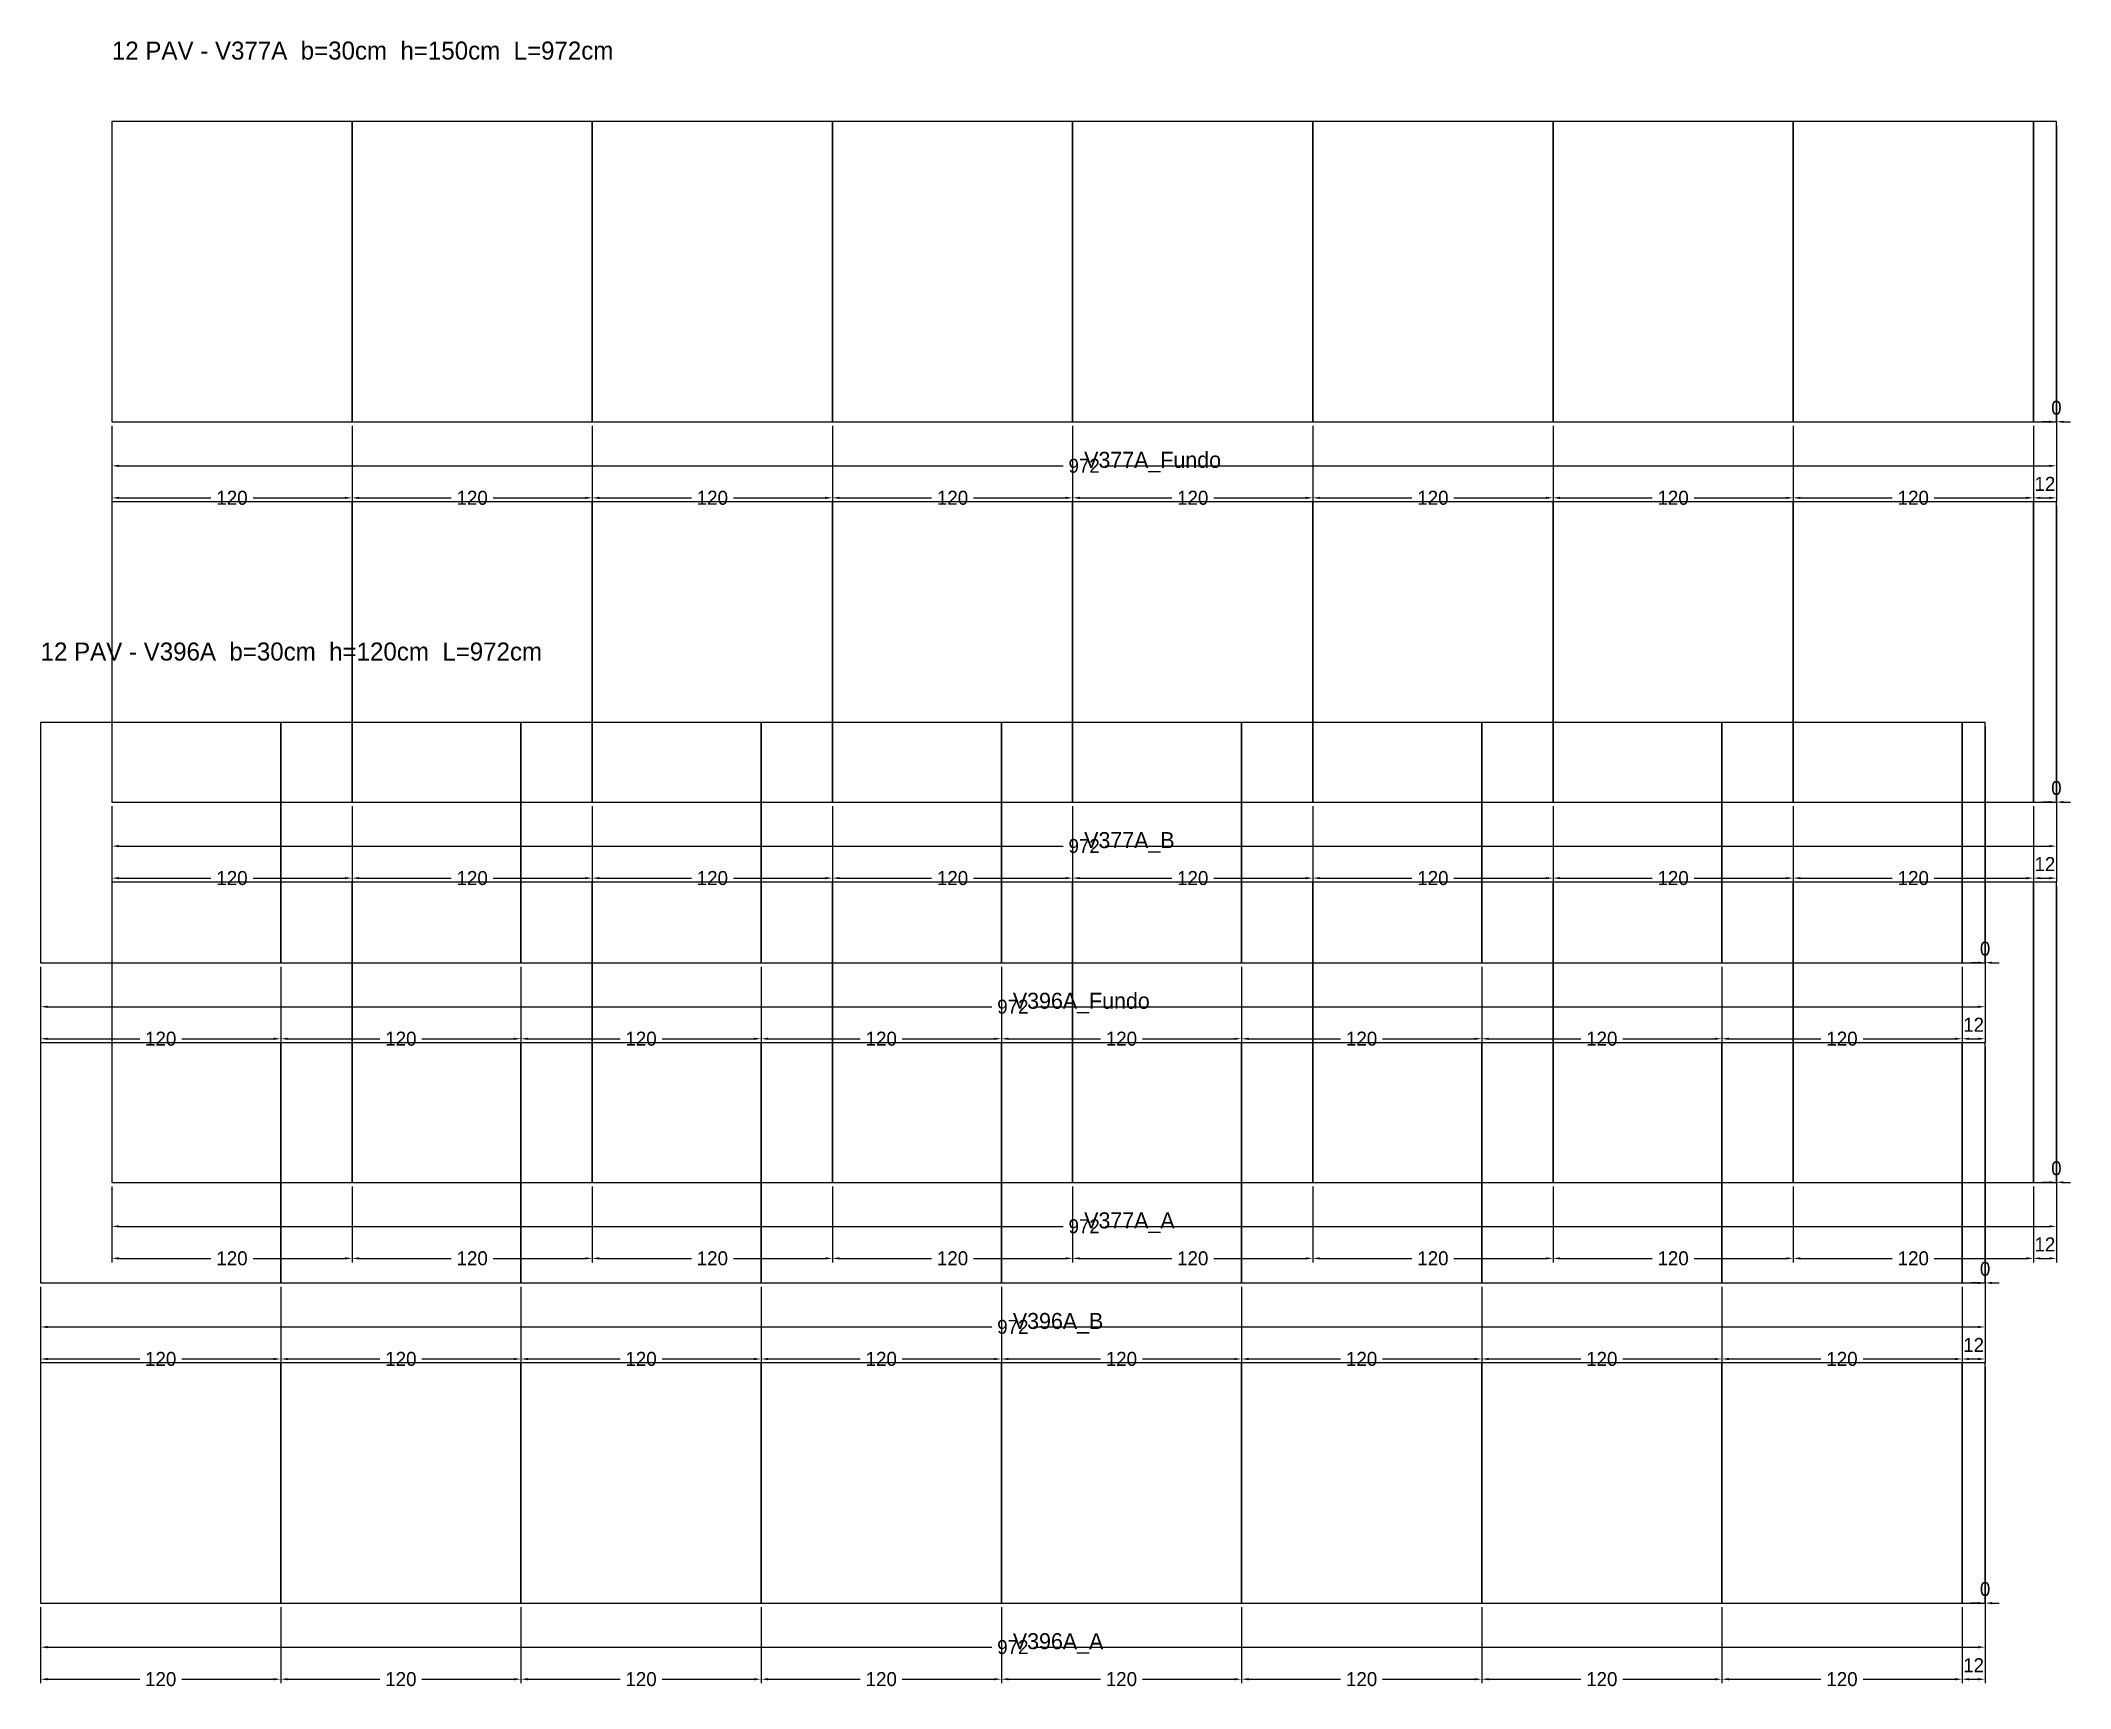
# Model space of a CAD drawing. Header units: metres. Extents: x 180 to 6304, y -9808 to 1664.
# Drawn here: x 3170 to 4184, y -6075 to -5251 of the extents above; entities that cross this region are included whole.
import ezdxf

# ---------------------------------------------------------------- set-up
doc = ezdxf.new("R2010")
doc.units = ezdxf.units.M
doc.layers.add('COTA', color=3, linetype='Continuous')
doc.dimstyles.new('COTA_VIG', dxfattribs={"dimtxt": 7, "dimasz": 3.5, "dimexe": 2, "dimexo": 2, "dimgap": 1.5, "dimtad": 1, "dimdec": 1, "dimcen": 2.5, "dimclrd": 3, "dimclre": 3, "dimclrt": 3, "dimazin": 3, "dimtfac": 1, "dimtmove": 0, "dimatfit": 3})

msp = doc.modelspace()

# ---------------------------------------------------------------- texts
at = {"layer": 'NOMENCLATURA', "char_height": 9, "attachment_point": 1}
for s, insert in [('12 PAV - V377A  b=30cm  h=150cm  L=972cm', (3205.92, -5251.87)), ('12 PAV - V396A  b=30cm  h=120cm  L=972cm', (3170.3, -5552.14))]:
    msp.add_mtext(s, dxfattribs=dict(at, insert=insert))
at = {"layer": 'Texto Secao', "char_height": 8, "attachment_point": 1}
for s, insert in [('V377A_Fundo', (3691.67, -5456.87)), ('V377A_B', (3691.67, -5646.87)), ('V396A_Fundo', (3656.05, -5727.14)), ('V377A_A', (3691.67, -5836.87)), ('V396A_B', (3656.05, -5887.14)), ('V396A_A', (3656.05, -6047.14))]:
    msp.add_mtext(s, dxfattribs=dict(at, insert=insert))

# ---------------------------------------------------------------- blocks, each defined once
blk = doc.blocks.new('_CLOSEDFILLED')
at = {"color": 0, "linetype": 'BYBLOCK'}
blk.add_solid([(-1, 0.16), (0, 0), (-1, -0.16)], dxfattribs=at)
blk = doc.blocks.new('*D1201')
at = {"color": 3}
for p, q in [((3205.92, -5823.87), (3205.92, -5845.87)), ((4177.42, -5823.87), (4177.42, -5845.87)), ((3209.42, -5843.87), (3681.17, -5843.87)), ((3702.17, -5843.87), (4173.92, -5843.87))]:
    blk.add_line(p, q, dxfattribs=at)
at = {"layer": 'Defpoints'}
for p in [(3205.92, -5821.87), (4177.42, -5821.87), (3205.92, -5843.87)]:
    blk.add_point(p, dxfattribs=at)
at = {"layer": 'COTA', "color": 3, "xscale": 3.5, "yscale": 3.5, "rotation": 180}
blk.add_blockref('_CLOSEDFILLED', (3205.92, -5843.87), dxfattribs=at)
at = {"layer": 'COTA', "color": 3, "xscale": 3.5, "yscale": 3.5}
blk.add_blockref('_CLOSEDFILLED', (4177.42, -5843.87), dxfattribs=at)
at = {"layer": 'COTA', "color": 3, "insert": (3691.67, -5843.87), "char_height": 7, "attachment_point": 5}
blk.add_mtext('972', dxfattribs=at)
blk = doc.blocks.new('*D1202')
at = {"color": 3}
for p, q in [((3205.92, -5823.87), (3205.92, -5861.87)), ((3325.92, -5823.87), (3325.92, -5861.87)), ((3209.42, -5859.87), (3255.42, -5859.87)), ((3276.42, -5859.87), (3322.42, -5859.87))]:
    blk.add_line(p, q, dxfattribs=at)
at = {"layer": 'Defpoints'}
for p in [(3205.92, -5821.87), (3325.92, -5821.87), (3205.92, -5859.87)]:
    blk.add_point(p, dxfattribs=at)
at = {"layer": 'COTA', "color": 3, "xscale": 3.5, "yscale": 3.5, "rotation": 180}
blk.add_blockref('_CLOSEDFILLED', (3205.92, -5859.87), dxfattribs=at)
at = {"layer": 'COTA', "color": 3, "xscale": 3.5, "yscale": 3.5}
blk.add_blockref('_CLOSEDFILLED', (3325.92, -5859.87), dxfattribs=at)
at = {"layer": 'COTA', "color": 3, "insert": (3265.92, -5859.87), "char_height": 7, "attachment_point": 5}
blk.add_mtext('120', dxfattribs=at)
blk = doc.blocks.new('*D1203')
at = {"color": 3}
for p, q in [((3325.92, -5823.87), (3325.92, -5861.87)), ((3445.92, -5823.87), (3445.92, -5861.87)), ((3329.42, -5859.87), (3375.42, -5859.87)), ((3396.42, -5859.87), (3442.42, -5859.87))]:
    blk.add_line(p, q, dxfattribs=at)
at = {"layer": 'Defpoints'}
for p in [(3325.92, -5821.87), (3445.92, -5821.87), (3325.92, -5859.87)]:
    blk.add_point(p, dxfattribs=at)
at = {"layer": 'COTA', "color": 3, "xscale": 3.5, "yscale": 3.5, "rotation": 180}
blk.add_blockref('_CLOSEDFILLED', (3325.92, -5859.87), dxfattribs=at)
at = {"layer": 'COTA', "color": 3, "xscale": 3.5, "yscale": 3.5}
blk.add_blockref('_CLOSEDFILLED', (3445.92, -5859.87), dxfattribs=at)
at = {"layer": 'COTA', "color": 3, "insert": (3385.92, -5859.87), "char_height": 7, "attachment_point": 5}
blk.add_mtext('120', dxfattribs=at)
blk = doc.blocks.new('*D1204')
at = {"color": 3}
for p, q in [((3445.92, -5823.87), (3445.92, -5861.87)), ((3565.92, -5823.87), (3565.92, -5861.87)), ((3449.42, -5859.87), (3495.42, -5859.87)), ((3516.42, -5859.87), (3562.42, -5859.87))]:
    blk.add_line(p, q, dxfattribs=at)
at = {"layer": 'Defpoints'}
for p in [(3445.92, -5821.87), (3565.92, -5821.87), (3445.92, -5859.87)]:
    blk.add_point(p, dxfattribs=at)
at = {"layer": 'COTA', "color": 3, "xscale": 3.5, "yscale": 3.5, "rotation": 180}
blk.add_blockref('_CLOSEDFILLED', (3445.92, -5859.87), dxfattribs=at)
at = {"layer": 'COTA', "color": 3, "xscale": 3.5, "yscale": 3.5}
blk.add_blockref('_CLOSEDFILLED', (3565.92, -5859.87), dxfattribs=at)
at = {"layer": 'COTA', "color": 3, "insert": (3505.92, -5859.87), "char_height": 7, "attachment_point": 5}
blk.add_mtext('120', dxfattribs=at)
blk = doc.blocks.new('*D1205')
at = {"color": 3}
for p, q in [((3565.92, -5823.87), (3565.92, -5861.87)), ((3685.92, -5823.87), (3685.92, -5861.87)), ((3569.42, -5859.87), (3615.42, -5859.87)), ((3636.42, -5859.87), (3682.42, -5859.87))]:
    blk.add_line(p, q, dxfattribs=at)
at = {"layer": 'Defpoints'}
for p in [(3565.92, -5821.87), (3685.92, -5821.87), (3565.92, -5859.87)]:
    blk.add_point(p, dxfattribs=at)
at = {"layer": 'COTA', "color": 3, "xscale": 3.5, "yscale": 3.5, "rotation": 180}
blk.add_blockref('_CLOSEDFILLED', (3565.92, -5859.87), dxfattribs=at)
at = {"layer": 'COTA', "color": 3, "xscale": 3.5, "yscale": 3.5}
blk.add_blockref('_CLOSEDFILLED', (3685.92, -5859.87), dxfattribs=at)
at = {"layer": 'COTA', "color": 3, "insert": (3625.92, -5859.87), "char_height": 7, "attachment_point": 5}
blk.add_mtext('120', dxfattribs=at)
blk = doc.blocks.new('*D1206')
at = {"color": 3}
for p, q in [((3685.92, -5823.87), (3685.92, -5861.87)), ((3805.92, -5823.87), (3805.92, -5861.87)), ((3689.42, -5859.87), (3735.42, -5859.87)), ((3756.42, -5859.87), (3802.42, -5859.87))]:
    blk.add_line(p, q, dxfattribs=at)
at = {"layer": 'Defpoints'}
for p in [(3685.92, -5821.87), (3805.92, -5821.87), (3685.92, -5859.87)]:
    blk.add_point(p, dxfattribs=at)
at = {"layer": 'COTA', "color": 3, "xscale": 3.5, "yscale": 3.5, "rotation": 180}
blk.add_blockref('_CLOSEDFILLED', (3685.92, -5859.87), dxfattribs=at)
at = {"layer": 'COTA', "color": 3, "xscale": 3.5, "yscale": 3.5}
blk.add_blockref('_CLOSEDFILLED', (3805.92, -5859.87), dxfattribs=at)
at = {"layer": 'COTA', "color": 3, "insert": (3745.92, -5859.87), "char_height": 7, "attachment_point": 5}
blk.add_mtext('120', dxfattribs=at)
blk = doc.blocks.new('*D1207')
at = {"color": 3}
for p, q in [((3805.92, -5823.87), (3805.92, -5861.87)), ((3925.92, -5823.87), (3925.92, -5861.87)), ((3809.42, -5859.87), (3855.42, -5859.87)), ((3876.42, -5859.87), (3922.42, -5859.87))]:
    blk.add_line(p, q, dxfattribs=at)
at = {"layer": 'Defpoints'}
for p in [(3805.92, -5821.87), (3925.92, -5821.87), (3805.92, -5859.87)]:
    blk.add_point(p, dxfattribs=at)
at = {"layer": 'COTA', "color": 3, "xscale": 3.5, "yscale": 3.5, "rotation": 180}
blk.add_blockref('_CLOSEDFILLED', (3805.92, -5859.87), dxfattribs=at)
at = {"layer": 'COTA', "color": 3, "xscale": 3.5, "yscale": 3.5}
blk.add_blockref('_CLOSEDFILLED', (3925.92, -5859.87), dxfattribs=at)
at = {"layer": 'COTA', "color": 3, "insert": (3865.92, -5859.87), "char_height": 7, "attachment_point": 5}
blk.add_mtext('120', dxfattribs=at)
blk = doc.blocks.new('*D1208')
at = {"color": 3}
for p, q in [((3925.92, -5823.87), (3925.92, -5861.87)), ((4045.92, -5823.87), (4045.92, -5861.87)), ((3929.42, -5859.87), (3975.42, -5859.87)), ((3996.42, -5859.87), (4042.42, -5859.87))]:
    blk.add_line(p, q, dxfattribs=at)
at = {"layer": 'Defpoints'}
for p in [(3925.92, -5821.87), (4045.92, -5821.87), (3925.92, -5859.87)]:
    blk.add_point(p, dxfattribs=at)
at = {"layer": 'COTA', "color": 3, "xscale": 3.5, "yscale": 3.5, "rotation": 180}
blk.add_blockref('_CLOSEDFILLED', (3925.92, -5859.87), dxfattribs=at)
at = {"layer": 'COTA', "color": 3, "xscale": 3.5, "yscale": 3.5}
blk.add_blockref('_CLOSEDFILLED', (4045.92, -5859.87), dxfattribs=at)
at = {"layer": 'COTA', "color": 3, "insert": (3985.92, -5859.87), "char_height": 7, "attachment_point": 5}
blk.add_mtext('120', dxfattribs=at)
blk = doc.blocks.new('*D1209')
at = {"color": 3}
for p, q in [((4045.92, -5823.87), (4045.92, -5861.87)), ((4165.92, -5823.87), (4165.92, -5861.87)), ((4049.42, -5859.87), (4095.42, -5859.87)), ((4116.42, -5859.87), (4162.42, -5859.87))]:
    blk.add_line(p, q, dxfattribs=at)
at = {"layer": 'Defpoints'}
for p in [(4045.92, -5821.87), (4165.92, -5821.87), (4045.92, -5859.87)]:
    blk.add_point(p, dxfattribs=at)
at = {"layer": 'COTA', "color": 3, "xscale": 3.5, "yscale": 3.5, "rotation": 180}
blk.add_blockref('_CLOSEDFILLED', (4045.92, -5859.87), dxfattribs=at)
at = {"layer": 'COTA', "color": 3, "xscale": 3.5, "yscale": 3.5}
blk.add_blockref('_CLOSEDFILLED', (4165.92, -5859.87), dxfattribs=at)
at = {"layer": 'COTA', "color": 3, "insert": (4105.92, -5859.87), "char_height": 7, "attachment_point": 5}
blk.add_mtext('120', dxfattribs=at)
blk = doc.blocks.new('*D1210')
at = {"color": 3}
for p, q in [((4165.92, -5823.87), (4165.92, -5861.87)), ((4177.42, -5823.87), (4177.42, -5861.87)), ((4169.42, -5859.87), (4173.92, -5859.87))]:
    blk.add_line(p, q, dxfattribs=at)
at = {"layer": 'Defpoints'}
for p in [(4165.92, -5821.87), (4177.42, -5821.87), (4165.92, -5859.87)]:
    blk.add_point(p, dxfattribs=at)
at = {"layer": 'COTA', "color": 3, "xscale": 3.5, "yscale": 3.5, "rotation": 180}
blk.add_blockref('_CLOSEDFILLED', (4165.92, -5859.87), dxfattribs=at)
at = {"layer": 'COTA', "color": 3, "xscale": 3.5, "yscale": 3.5}
blk.add_blockref('_CLOSEDFILLED', (4177.42, -5859.87), dxfattribs=at)
at = {"layer": 'COTA', "color": 3, "insert": (4171.67, -5852.87), "char_height": 7, "attachment_point": 5}
blk.add_mtext('12', dxfattribs=at)
blk = doc.blocks.new('*D1212')
at = {"color": 3}
for p, q in [((3205.92, -5633.87), (3205.92, -5655.87)), ((4177.42, -5633.87), (4177.42, -5655.87)), ((3209.42, -5653.87), (3681.17, -5653.87)), ((3702.17, -5653.87), (4173.92, -5653.87))]:
    blk.add_line(p, q, dxfattribs=at)
at = {"layer": 'Defpoints'}
for p in [(3205.92, -5631.87), (4177.42, -5631.87), (3205.92, -5653.87)]:
    blk.add_point(p, dxfattribs=at)
at = {"layer": 'COTA', "color": 3, "xscale": 3.5, "yscale": 3.5, "rotation": 180}
blk.add_blockref('_CLOSEDFILLED', (3205.92, -5653.87), dxfattribs=at)
at = {"layer": 'COTA', "color": 3, "xscale": 3.5, "yscale": 3.5}
blk.add_blockref('_CLOSEDFILLED', (4177.42, -5653.87), dxfattribs=at)
at = {"layer": 'COTA', "color": 3, "insert": (3691.67, -5653.87), "char_height": 7, "attachment_point": 5}
blk.add_mtext('972', dxfattribs=at)
blk = doc.blocks.new('*D1213')
at = {"color": 3}
for p, q in [((3205.92, -5633.87), (3205.92, -5671.87)), ((3325.92, -5633.87), (3325.92, -5671.87)), ((3209.42, -5669.87), (3255.42, -5669.87)), ((3276.42, -5669.87), (3322.42, -5669.87))]:
    blk.add_line(p, q, dxfattribs=at)
at = {"layer": 'Defpoints'}
for p in [(3205.92, -5631.87), (3325.92, -5631.87), (3205.92, -5669.87)]:
    blk.add_point(p, dxfattribs=at)
at = {"layer": 'COTA', "color": 3, "xscale": 3.5, "yscale": 3.5, "rotation": 180}
blk.add_blockref('_CLOSEDFILLED', (3205.92, -5669.87), dxfattribs=at)
at = {"layer": 'COTA', "color": 3, "xscale": 3.5, "yscale": 3.5}
blk.add_blockref('_CLOSEDFILLED', (3325.92, -5669.87), dxfattribs=at)
at = {"layer": 'COTA', "color": 3, "insert": (3265.92, -5669.87), "char_height": 7, "attachment_point": 5}
blk.add_mtext('120', dxfattribs=at)
blk = doc.blocks.new('*D1214')
at = {"color": 3}
for p, q in [((3325.92, -5633.87), (3325.92, -5671.87)), ((3445.92, -5633.87), (3445.92, -5671.87)), ((3329.42, -5669.87), (3375.42, -5669.87)), ((3396.42, -5669.87), (3442.42, -5669.87))]:
    blk.add_line(p, q, dxfattribs=at)
at = {"layer": 'Defpoints'}
for p in [(3325.92, -5631.87), (3445.92, -5631.87), (3325.92, -5669.87)]:
    blk.add_point(p, dxfattribs=at)
at = {"layer": 'COTA', "color": 3, "xscale": 3.5, "yscale": 3.5, "rotation": 180}
blk.add_blockref('_CLOSEDFILLED', (3325.92, -5669.87), dxfattribs=at)
at = {"layer": 'COTA', "color": 3, "xscale": 3.5, "yscale": 3.5}
blk.add_blockref('_CLOSEDFILLED', (3445.92, -5669.87), dxfattribs=at)
at = {"layer": 'COTA', "color": 3, "insert": (3385.92, -5669.87), "char_height": 7, "attachment_point": 5}
blk.add_mtext('120', dxfattribs=at)
blk = doc.blocks.new('*D1215')
at = {"color": 3}
for p, q in [((3445.92, -5633.87), (3445.92, -5671.87)), ((3565.92, -5633.87), (3565.92, -5671.87)), ((3449.42, -5669.87), (3495.42, -5669.87)), ((3516.42, -5669.87), (3562.42, -5669.87))]:
    blk.add_line(p, q, dxfattribs=at)
at = {"layer": 'Defpoints'}
for p in [(3445.92, -5631.87), (3565.92, -5631.87), (3445.92, -5669.87)]:
    blk.add_point(p, dxfattribs=at)
at = {"layer": 'COTA', "color": 3, "xscale": 3.5, "yscale": 3.5, "rotation": 180}
blk.add_blockref('_CLOSEDFILLED', (3445.92, -5669.87), dxfattribs=at)
at = {"layer": 'COTA', "color": 3, "xscale": 3.5, "yscale": 3.5}
blk.add_blockref('_CLOSEDFILLED', (3565.92, -5669.87), dxfattribs=at)
at = {"layer": 'COTA', "color": 3, "insert": (3505.92, -5669.87), "char_height": 7, "attachment_point": 5}
blk.add_mtext('120', dxfattribs=at)
blk = doc.blocks.new('*D1216')
at = {"color": 3}
for p, q in [((3565.92, -5633.87), (3565.92, -5671.87)), ((3685.92, -5633.87), (3685.92, -5671.87)), ((3569.42, -5669.87), (3615.42, -5669.87)), ((3636.42, -5669.87), (3682.42, -5669.87))]:
    blk.add_line(p, q, dxfattribs=at)
at = {"layer": 'Defpoints'}
for p in [(3565.92, -5631.87), (3685.92, -5631.87), (3565.92, -5669.87)]:
    blk.add_point(p, dxfattribs=at)
at = {"layer": 'COTA', "color": 3, "xscale": 3.5, "yscale": 3.5, "rotation": 180}
blk.add_blockref('_CLOSEDFILLED', (3565.92, -5669.87), dxfattribs=at)
at = {"layer": 'COTA', "color": 3, "xscale": 3.5, "yscale": 3.5}
blk.add_blockref('_CLOSEDFILLED', (3685.92, -5669.87), dxfattribs=at)
at = {"layer": 'COTA', "color": 3, "insert": (3625.92, -5669.87), "char_height": 7, "attachment_point": 5}
blk.add_mtext('120', dxfattribs=at)
blk = doc.blocks.new('*D1217')
at = {"color": 3}
for p, q in [((3685.92, -5633.87), (3685.92, -5671.87)), ((3805.92, -5633.87), (3805.92, -5671.87)), ((3689.42, -5669.87), (3735.42, -5669.87)), ((3756.42, -5669.87), (3802.42, -5669.87))]:
    blk.add_line(p, q, dxfattribs=at)
at = {"layer": 'Defpoints'}
for p in [(3685.92, -5631.87), (3805.92, -5631.87), (3685.92, -5669.87)]:
    blk.add_point(p, dxfattribs=at)
at = {"layer": 'COTA', "color": 3, "xscale": 3.5, "yscale": 3.5, "rotation": 180}
blk.add_blockref('_CLOSEDFILLED', (3685.92, -5669.87), dxfattribs=at)
at = {"layer": 'COTA', "color": 3, "xscale": 3.5, "yscale": 3.5}
blk.add_blockref('_CLOSEDFILLED', (3805.92, -5669.87), dxfattribs=at)
at = {"layer": 'COTA', "color": 3, "insert": (3745.92, -5669.87), "char_height": 7, "attachment_point": 5}
blk.add_mtext('120', dxfattribs=at)
blk = doc.blocks.new('*D1218')
at = {"color": 3}
for p, q in [((3805.92, -5633.87), (3805.92, -5671.87)), ((3925.92, -5633.87), (3925.92, -5671.87)), ((3809.42, -5669.87), (3855.42, -5669.87)), ((3876.42, -5669.87), (3922.42, -5669.87))]:
    blk.add_line(p, q, dxfattribs=at)
at = {"layer": 'Defpoints'}
for p in [(3805.92, -5631.87), (3925.92, -5631.87), (3805.92, -5669.87)]:
    blk.add_point(p, dxfattribs=at)
at = {"layer": 'COTA', "color": 3, "xscale": 3.5, "yscale": 3.5, "rotation": 180}
blk.add_blockref('_CLOSEDFILLED', (3805.92, -5669.87), dxfattribs=at)
at = {"layer": 'COTA', "color": 3, "xscale": 3.5, "yscale": 3.5}
blk.add_blockref('_CLOSEDFILLED', (3925.92, -5669.87), dxfattribs=at)
at = {"layer": 'COTA', "color": 3, "insert": (3865.92, -5669.87), "char_height": 7, "attachment_point": 5}
blk.add_mtext('120', dxfattribs=at)
blk = doc.blocks.new('*D1219')
at = {"color": 3}
for p, q in [((3925.92, -5633.87), (3925.92, -5671.87)), ((4045.92, -5633.87), (4045.92, -5671.87)), ((3929.42, -5669.87), (3975.42, -5669.87)), ((3996.42, -5669.87), (4042.42, -5669.87))]:
    blk.add_line(p, q, dxfattribs=at)
at = {"layer": 'Defpoints'}
for p in [(3925.92, -5631.87), (4045.92, -5631.87), (3925.92, -5669.87)]:
    blk.add_point(p, dxfattribs=at)
at = {"layer": 'COTA', "color": 3, "xscale": 3.5, "yscale": 3.5, "rotation": 180}
blk.add_blockref('_CLOSEDFILLED', (3925.92, -5669.87), dxfattribs=at)
at = {"layer": 'COTA', "color": 3, "xscale": 3.5, "yscale": 3.5}
blk.add_blockref('_CLOSEDFILLED', (4045.92, -5669.87), dxfattribs=at)
at = {"layer": 'COTA', "color": 3, "insert": (3985.92, -5669.87), "char_height": 7, "attachment_point": 5}
blk.add_mtext('120', dxfattribs=at)
blk = doc.blocks.new('*D1220')
at = {"color": 3}
for p, q in [((4045.92, -5633.87), (4045.92, -5671.87)), ((4165.92, -5633.87), (4165.92, -5671.87)), ((4049.42, -5669.87), (4095.42, -5669.87)), ((4116.42, -5669.87), (4162.42, -5669.87))]:
    blk.add_line(p, q, dxfattribs=at)
at = {"layer": 'Defpoints'}
for p in [(4045.92, -5631.87), (4165.92, -5631.87), (4045.92, -5669.87)]:
    blk.add_point(p, dxfattribs=at)
at = {"layer": 'COTA', "color": 3, "xscale": 3.5, "yscale": 3.5, "rotation": 180}
blk.add_blockref('_CLOSEDFILLED', (4045.92, -5669.87), dxfattribs=at)
at = {"layer": 'COTA', "color": 3, "xscale": 3.5, "yscale": 3.5}
blk.add_blockref('_CLOSEDFILLED', (4165.92, -5669.87), dxfattribs=at)
at = {"layer": 'COTA', "color": 3, "insert": (4105.92, -5669.87), "char_height": 7, "attachment_point": 5}
blk.add_mtext('120', dxfattribs=at)
blk = doc.blocks.new('*D1221')
at = {"color": 3}
for p, q in [((4165.92, -5633.87), (4165.92, -5671.87)), ((4177.42, -5633.87), (4177.42, -5671.87)), ((4169.42, -5669.87), (4173.92, -5669.87))]:
    blk.add_line(p, q, dxfattribs=at)
at = {"layer": 'Defpoints'}
for p in [(4165.92, -5631.87), (4177.42, -5631.87), (4165.92, -5669.87)]:
    blk.add_point(p, dxfattribs=at)
at = {"layer": 'COTA', "color": 3, "xscale": 3.5, "yscale": 3.5, "rotation": 180}
blk.add_blockref('_CLOSEDFILLED', (4165.92, -5669.87), dxfattribs=at)
at = {"layer": 'COTA', "color": 3, "xscale": 3.5, "yscale": 3.5}
blk.add_blockref('_CLOSEDFILLED', (4177.42, -5669.87), dxfattribs=at)
at = {"layer": 'COTA', "color": 3, "insert": (4171.67, -5662.87), "char_height": 7, "attachment_point": 5}
blk.add_mtext('12', dxfattribs=at)
blk = doc.blocks.new('*D1223')
at = {"color": 3}
for p, q in [((3205.92, -5443.87), (3205.92, -5465.87)), ((4177.42, -5443.87), (4177.42, -5465.87)), ((3209.42, -5463.87), (3681.17, -5463.87)), ((3702.17, -5463.87), (4173.92, -5463.87))]:
    blk.add_line(p, q, dxfattribs=at)
at = {"layer": 'Defpoints'}
for p in [(3205.92, -5441.87), (4177.42, -5441.87), (3205.92, -5463.87)]:
    blk.add_point(p, dxfattribs=at)
at = {"layer": 'COTA', "color": 3, "xscale": 3.5, "yscale": 3.5, "rotation": 180}
blk.add_blockref('_CLOSEDFILLED', (3205.92, -5463.87), dxfattribs=at)
at = {"layer": 'COTA', "color": 3, "xscale": 3.5, "yscale": 3.5}
blk.add_blockref('_CLOSEDFILLED', (4177.42, -5463.87), dxfattribs=at)
at = {"layer": 'COTA', "color": 3, "insert": (3691.67, -5463.87), "char_height": 7, "attachment_point": 5}
blk.add_mtext('972', dxfattribs=at)
blk = doc.blocks.new('*D1224')
at = {"color": 3}
for p, q in [((3205.92, -5443.87), (3205.92, -5481.87)), ((3325.92, -5443.87), (3325.92, -5481.87)), ((3209.42, -5479.87), (3255.42, -5479.87)), ((3276.42, -5479.87), (3322.42, -5479.87))]:
    blk.add_line(p, q, dxfattribs=at)
at = {"layer": 'Defpoints'}
for p in [(3205.92, -5441.87), (3325.92, -5441.87), (3205.92, -5479.87)]:
    blk.add_point(p, dxfattribs=at)
at = {"layer": 'COTA', "color": 3, "xscale": 3.5, "yscale": 3.5, "rotation": 180}
blk.add_blockref('_CLOSEDFILLED', (3205.92, -5479.87), dxfattribs=at)
at = {"layer": 'COTA', "color": 3, "xscale": 3.5, "yscale": 3.5}
blk.add_blockref('_CLOSEDFILLED', (3325.92, -5479.87), dxfattribs=at)
at = {"layer": 'COTA', "color": 3, "insert": (3265.92, -5479.87), "char_height": 7, "attachment_point": 5}
blk.add_mtext('120', dxfattribs=at)
blk = doc.blocks.new('*D1225')
at = {"color": 3}
for p, q in [((3325.92, -5443.87), (3325.92, -5481.87)), ((3445.92, -5443.87), (3445.92, -5481.87)), ((3329.42, -5479.87), (3375.42, -5479.87)), ((3396.42, -5479.87), (3442.42, -5479.87))]:
    blk.add_line(p, q, dxfattribs=at)
at = {"layer": 'Defpoints'}
for p in [(3325.92, -5441.87), (3445.92, -5441.87), (3325.92, -5479.87)]:
    blk.add_point(p, dxfattribs=at)
at = {"layer": 'COTA', "color": 3, "xscale": 3.5, "yscale": 3.5, "rotation": 180}
blk.add_blockref('_CLOSEDFILLED', (3325.92, -5479.87), dxfattribs=at)
at = {"layer": 'COTA', "color": 3, "xscale": 3.5, "yscale": 3.5}
blk.add_blockref('_CLOSEDFILLED', (3445.92, -5479.87), dxfattribs=at)
at = {"layer": 'COTA', "color": 3, "insert": (3385.92, -5479.87), "char_height": 7, "attachment_point": 5}
blk.add_mtext('120', dxfattribs=at)
blk = doc.blocks.new('*D1226')
at = {"color": 3}
for p, q in [((3445.92, -5443.87), (3445.92, -5481.87)), ((3565.92, -5443.87), (3565.92, -5481.87)), ((3449.42, -5479.87), (3495.42, -5479.87)), ((3516.42, -5479.87), (3562.42, -5479.87))]:
    blk.add_line(p, q, dxfattribs=at)
at = {"layer": 'Defpoints'}
for p in [(3445.92, -5441.87), (3565.92, -5441.87), (3445.92, -5479.87)]:
    blk.add_point(p, dxfattribs=at)
at = {"layer": 'COTA', "color": 3, "xscale": 3.5, "yscale": 3.5, "rotation": 180}
blk.add_blockref('_CLOSEDFILLED', (3445.92, -5479.87), dxfattribs=at)
at = {"layer": 'COTA', "color": 3, "xscale": 3.5, "yscale": 3.5}
blk.add_blockref('_CLOSEDFILLED', (3565.92, -5479.87), dxfattribs=at)
at = {"layer": 'COTA', "color": 3, "insert": (3505.92, -5479.87), "char_height": 7, "attachment_point": 5}
blk.add_mtext('120', dxfattribs=at)
blk = doc.blocks.new('*D1227')
at = {"color": 3}
for p, q in [((3565.92, -5443.87), (3565.92, -5481.87)), ((3685.92, -5443.87), (3685.92, -5481.87)), ((3569.42, -5479.87), (3615.42, -5479.87)), ((3636.42, -5479.87), (3682.42, -5479.87))]:
    blk.add_line(p, q, dxfattribs=at)
at = {"layer": 'Defpoints'}
for p in [(3565.92, -5441.87), (3685.92, -5441.87), (3565.92, -5479.87)]:
    blk.add_point(p, dxfattribs=at)
at = {"layer": 'COTA', "color": 3, "xscale": 3.5, "yscale": 3.5, "rotation": 180}
blk.add_blockref('_CLOSEDFILLED', (3565.92, -5479.87), dxfattribs=at)
at = {"layer": 'COTA', "color": 3, "xscale": 3.5, "yscale": 3.5}
blk.add_blockref('_CLOSEDFILLED', (3685.92, -5479.87), dxfattribs=at)
at = {"layer": 'COTA', "color": 3, "insert": (3625.92, -5479.87), "char_height": 7, "attachment_point": 5}
blk.add_mtext('120', dxfattribs=at)
blk = doc.blocks.new('*D1228')
at = {"color": 3}
for p, q in [((3685.92, -5443.87), (3685.92, -5481.87)), ((3805.92, -5443.87), (3805.92, -5481.87)), ((3689.42, -5479.87), (3735.42, -5479.87)), ((3756.42, -5479.87), (3802.42, -5479.87))]:
    blk.add_line(p, q, dxfattribs=at)
at = {"layer": 'Defpoints'}
for p in [(3685.92, -5441.87), (3805.92, -5441.87), (3685.92, -5479.87)]:
    blk.add_point(p, dxfattribs=at)
at = {"layer": 'COTA', "color": 3, "xscale": 3.5, "yscale": 3.5, "rotation": 180}
blk.add_blockref('_CLOSEDFILLED', (3685.92, -5479.87), dxfattribs=at)
at = {"layer": 'COTA', "color": 3, "xscale": 3.5, "yscale": 3.5}
blk.add_blockref('_CLOSEDFILLED', (3805.92, -5479.87), dxfattribs=at)
at = {"layer": 'COTA', "color": 3, "insert": (3745.92, -5479.87), "char_height": 7, "attachment_point": 5}
blk.add_mtext('120', dxfattribs=at)
blk = doc.blocks.new('*D1229')
at = {"color": 3}
for p, q in [((3805.92, -5443.87), (3805.92, -5481.87)), ((3925.92, -5443.87), (3925.92, -5481.87)), ((3809.42, -5479.87), (3855.42, -5479.87)), ((3876.42, -5479.87), (3922.42, -5479.87))]:
    blk.add_line(p, q, dxfattribs=at)
at = {"layer": 'Defpoints'}
for p in [(3805.92, -5441.87), (3925.92, -5441.87), (3805.92, -5479.87)]:
    blk.add_point(p, dxfattribs=at)
at = {"layer": 'COTA', "color": 3, "xscale": 3.5, "yscale": 3.5, "rotation": 180}
blk.add_blockref('_CLOSEDFILLED', (3805.92, -5479.87), dxfattribs=at)
at = {"layer": 'COTA', "color": 3, "xscale": 3.5, "yscale": 3.5}
blk.add_blockref('_CLOSEDFILLED', (3925.92, -5479.87), dxfattribs=at)
at = {"layer": 'COTA', "color": 3, "insert": (3865.92, -5479.87), "char_height": 7, "attachment_point": 5}
blk.add_mtext('120', dxfattribs=at)
blk = doc.blocks.new('*D1230')
at = {"color": 3}
for p, q in [((3925.92, -5443.87), (3925.92, -5481.87)), ((4045.92, -5443.87), (4045.92, -5481.87)), ((3929.42, -5479.87), (3975.42, -5479.87)), ((3996.42, -5479.87), (4042.42, -5479.87))]:
    blk.add_line(p, q, dxfattribs=at)
at = {"layer": 'Defpoints'}
for p in [(3925.92, -5441.87), (4045.92, -5441.87), (3925.92, -5479.87)]:
    blk.add_point(p, dxfattribs=at)
at = {"layer": 'COTA', "color": 3, "xscale": 3.5, "yscale": 3.5, "rotation": 180}
blk.add_blockref('_CLOSEDFILLED', (3925.92, -5479.87), dxfattribs=at)
at = {"layer": 'COTA', "color": 3, "xscale": 3.5, "yscale": 3.5}
blk.add_blockref('_CLOSEDFILLED', (4045.92, -5479.87), dxfattribs=at)
at = {"layer": 'COTA', "color": 3, "insert": (3985.92, -5479.87), "char_height": 7, "attachment_point": 5}
blk.add_mtext('120', dxfattribs=at)
blk = doc.blocks.new('*D1231')
at = {"color": 3}
for p, q in [((4045.92, -5443.87), (4045.92, -5481.87)), ((4165.92, -5443.87), (4165.92, -5481.87)), ((4049.42, -5479.87), (4095.42, -5479.87)), ((4116.42, -5479.87), (4162.42, -5479.87))]:
    blk.add_line(p, q, dxfattribs=at)
at = {"layer": 'Defpoints'}
for p in [(4045.92, -5441.87), (4165.92, -5441.87), (4045.92, -5479.87)]:
    blk.add_point(p, dxfattribs=at)
at = {"layer": 'COTA', "color": 3, "xscale": 3.5, "yscale": 3.5, "rotation": 180}
blk.add_blockref('_CLOSEDFILLED', (4045.92, -5479.87), dxfattribs=at)
at = {"layer": 'COTA', "color": 3, "xscale": 3.5, "yscale": 3.5}
blk.add_blockref('_CLOSEDFILLED', (4165.92, -5479.87), dxfattribs=at)
at = {"layer": 'COTA', "color": 3, "insert": (4105.92, -5479.87), "char_height": 7, "attachment_point": 5}
blk.add_mtext('120', dxfattribs=at)
blk = doc.blocks.new('*D1232')
at = {"color": 3}
for p, q in [((4165.92, -5443.87), (4165.92, -5481.87)), ((4177.42, -5443.87), (4177.42, -5481.87)), ((4169.42, -5479.87), (4173.92, -5479.87))]:
    blk.add_line(p, q, dxfattribs=at)
at = {"layer": 'Defpoints'}
for p in [(4165.92, -5441.87), (4177.42, -5441.87), (4165.92, -5479.87)]:
    blk.add_point(p, dxfattribs=at)
at = {"layer": 'COTA', "color": 3, "xscale": 3.5, "yscale": 3.5, "rotation": 180}
blk.add_blockref('_CLOSEDFILLED', (4165.92, -5479.87), dxfattribs=at)
at = {"layer": 'COTA', "color": 3, "xscale": 3.5, "yscale": 3.5}
blk.add_blockref('_CLOSEDFILLED', (4177.42, -5479.87), dxfattribs=at)
at = {"layer": 'COTA', "color": 3, "insert": (4171.67, -5472.87), "char_height": 7, "attachment_point": 5}
blk.add_mtext('12', dxfattribs=at)
blk = doc.blocks.new('*D1456')
at = {"color": 3}
for p, q in [((3170.3, -6034.14), (3170.3, -6056.14)), ((4141.8, -6034.14), (4141.8, -6056.14)), ((3173.8, -6054.14), (3645.55, -6054.14)), ((3666.55, -6054.14), (4138.3, -6054.14))]:
    blk.add_line(p, q, dxfattribs=at)
at = {"layer": 'Defpoints'}
for p in [(3170.3, -6032.14), (4141.8, -6032.14), (3170.3, -6054.14)]:
    blk.add_point(p, dxfattribs=at)
at = {"layer": 'COTA', "color": 3, "xscale": 3.5, "yscale": 3.5, "rotation": 180}
blk.add_blockref('_CLOSEDFILLED', (3170.3, -6054.14), dxfattribs=at)
at = {"layer": 'COTA', "color": 3, "xscale": 3.5, "yscale": 3.5}
blk.add_blockref('_CLOSEDFILLED', (4141.8, -6054.14), dxfattribs=at)
at = {"layer": 'COTA', "color": 3, "insert": (3656.05, -6054.14), "char_height": 7, "attachment_point": 5}
blk.add_mtext('972', dxfattribs=at)
blk = doc.blocks.new('*D1457')
at = {"color": 3}
for p, q in [((3170.3, -6034.14), (3170.3, -6072.14)), ((3290.3, -6034.14), (3290.3, -6072.14)), ((3173.8, -6070.14), (3219.8, -6070.14)), ((3240.8, -6070.14), (3286.8, -6070.14))]:
    blk.add_line(p, q, dxfattribs=at)
at = {"layer": 'Defpoints'}
for p in [(3170.3, -6032.14), (3290.3, -6032.14), (3170.3, -6070.14)]:
    blk.add_point(p, dxfattribs=at)
at = {"layer": 'COTA', "color": 3, "xscale": 3.5, "yscale": 3.5, "rotation": 180}
blk.add_blockref('_CLOSEDFILLED', (3170.3, -6070.14), dxfattribs=at)
at = {"layer": 'COTA', "color": 3, "xscale": 3.5, "yscale": 3.5}
blk.add_blockref('_CLOSEDFILLED', (3290.3, -6070.14), dxfattribs=at)
at = {"layer": 'COTA', "color": 3, "insert": (3230.3, -6070.14), "char_height": 7, "attachment_point": 5}
blk.add_mtext('120', dxfattribs=at)
blk = doc.blocks.new('*D1458')
at = {"color": 3}
for p, q in [((3290.3, -6034.14), (3290.3, -6072.14)), ((3410.3, -6034.14), (3410.3, -6072.14)), ((3293.8, -6070.14), (3339.8, -6070.14)), ((3360.8, -6070.14), (3406.8, -6070.14))]:
    blk.add_line(p, q, dxfattribs=at)
at = {"layer": 'Defpoints'}
for p in [(3290.3, -6032.14), (3410.3, -6032.14), (3290.3, -6070.14)]:
    blk.add_point(p, dxfattribs=at)
at = {"layer": 'COTA', "color": 3, "xscale": 3.5, "yscale": 3.5, "rotation": 180}
blk.add_blockref('_CLOSEDFILLED', (3290.3, -6070.14), dxfattribs=at)
at = {"layer": 'COTA', "color": 3, "xscale": 3.5, "yscale": 3.5}
blk.add_blockref('_CLOSEDFILLED', (3410.3, -6070.14), dxfattribs=at)
at = {"layer": 'COTA', "color": 3, "insert": (3350.3, -6070.14), "char_height": 7, "attachment_point": 5}
blk.add_mtext('120', dxfattribs=at)
blk = doc.blocks.new('*D1459')
at = {"color": 3}
for p, q in [((3410.3, -6034.14), (3410.3, -6072.14)), ((3530.3, -6034.14), (3530.3, -6072.14)), ((3413.8, -6070.14), (3459.8, -6070.14)), ((3480.8, -6070.14), (3526.8, -6070.14))]:
    blk.add_line(p, q, dxfattribs=at)
at = {"layer": 'Defpoints'}
for p in [(3410.3, -6032.14), (3530.3, -6032.14), (3410.3, -6070.14)]:
    blk.add_point(p, dxfattribs=at)
at = {"layer": 'COTA', "color": 3, "xscale": 3.5, "yscale": 3.5, "rotation": 180}
blk.add_blockref('_CLOSEDFILLED', (3410.3, -6070.14), dxfattribs=at)
at = {"layer": 'COTA', "color": 3, "xscale": 3.5, "yscale": 3.5}
blk.add_blockref('_CLOSEDFILLED', (3530.3, -6070.14), dxfattribs=at)
at = {"layer": 'COTA', "color": 3, "insert": (3470.3, -6070.14), "char_height": 7, "attachment_point": 5}
blk.add_mtext('120', dxfattribs=at)
blk = doc.blocks.new('*D1460')
at = {"color": 3}
for p, q in [((3530.3, -6034.14), (3530.3, -6072.14)), ((3650.3, -6034.14), (3650.3, -6072.14)), ((3533.8, -6070.14), (3579.8, -6070.14)), ((3600.8, -6070.14), (3646.8, -6070.14))]:
    blk.add_line(p, q, dxfattribs=at)
at = {"layer": 'Defpoints'}
for p in [(3530.3, -6032.14), (3650.3, -6032.14), (3530.3, -6070.14)]:
    blk.add_point(p, dxfattribs=at)
at = {"layer": 'COTA', "color": 3, "xscale": 3.5, "yscale": 3.5, "rotation": 180}
blk.add_blockref('_CLOSEDFILLED', (3530.3, -6070.14), dxfattribs=at)
at = {"layer": 'COTA', "color": 3, "xscale": 3.5, "yscale": 3.5}
blk.add_blockref('_CLOSEDFILLED', (3650.3, -6070.14), dxfattribs=at)
at = {"layer": 'COTA', "color": 3, "insert": (3590.3, -6070.14), "char_height": 7, "attachment_point": 5}
blk.add_mtext('120', dxfattribs=at)
blk = doc.blocks.new('*D1461')
at = {"color": 3}
for p, q in [((3650.3, -6034.14), (3650.3, -6072.14)), ((3770.3, -6034.14), (3770.3, -6072.14)), ((3653.8, -6070.14), (3699.8, -6070.14)), ((3720.8, -6070.14), (3766.8, -6070.14))]:
    blk.add_line(p, q, dxfattribs=at)
at = {"layer": 'Defpoints'}
for p in [(3650.3, -6032.14), (3770.3, -6032.14), (3650.3, -6070.14)]:
    blk.add_point(p, dxfattribs=at)
at = {"layer": 'COTA', "color": 3, "xscale": 3.5, "yscale": 3.5, "rotation": 180}
blk.add_blockref('_CLOSEDFILLED', (3650.3, -6070.14), dxfattribs=at)
at = {"layer": 'COTA', "color": 3, "xscale": 3.5, "yscale": 3.5}
blk.add_blockref('_CLOSEDFILLED', (3770.3, -6070.14), dxfattribs=at)
at = {"layer": 'COTA', "color": 3, "insert": (3710.3, -6070.14), "char_height": 7, "attachment_point": 5}
blk.add_mtext('120', dxfattribs=at)
blk = doc.blocks.new('*D1462')
at = {"color": 3}
for p, q in [((3770.3, -6034.14), (3770.3, -6072.14)), ((3890.3, -6034.14), (3890.3, -6072.14)), ((3773.8, -6070.14), (3819.8, -6070.14)), ((3840.8, -6070.14), (3886.8, -6070.14))]:
    blk.add_line(p, q, dxfattribs=at)
at = {"layer": 'Defpoints'}
for p in [(3770.3, -6032.14), (3890.3, -6032.14), (3770.3, -6070.14)]:
    blk.add_point(p, dxfattribs=at)
at = {"layer": 'COTA', "color": 3, "xscale": 3.5, "yscale": 3.5, "rotation": 180}
blk.add_blockref('_CLOSEDFILLED', (3770.3, -6070.14), dxfattribs=at)
at = {"layer": 'COTA', "color": 3, "xscale": 3.5, "yscale": 3.5}
blk.add_blockref('_CLOSEDFILLED', (3890.3, -6070.14), dxfattribs=at)
at = {"layer": 'COTA', "color": 3, "insert": (3830.3, -6070.14), "char_height": 7, "attachment_point": 5}
blk.add_mtext('120', dxfattribs=at)
blk = doc.blocks.new('*D1463')
at = {"color": 3}
for p, q in [((3890.3, -6034.14), (3890.3, -6072.14)), ((4010.3, -6034.14), (4010.3, -6072.14)), ((3893.8, -6070.14), (3939.8, -6070.14)), ((3960.8, -6070.14), (4006.8, -6070.14))]:
    blk.add_line(p, q, dxfattribs=at)
at = {"layer": 'Defpoints'}
for p in [(3890.3, -6032.14), (4010.3, -6032.14), (3890.3, -6070.14)]:
    blk.add_point(p, dxfattribs=at)
at = {"layer": 'COTA', "color": 3, "xscale": 3.5, "yscale": 3.5, "rotation": 180}
blk.add_blockref('_CLOSEDFILLED', (3890.3, -6070.14), dxfattribs=at)
at = {"layer": 'COTA', "color": 3, "xscale": 3.5, "yscale": 3.5}
blk.add_blockref('_CLOSEDFILLED', (4010.3, -6070.14), dxfattribs=at)
at = {"layer": 'COTA', "color": 3, "insert": (3950.3, -6070.14), "char_height": 7, "attachment_point": 5}
blk.add_mtext('120', dxfattribs=at)
blk = doc.blocks.new('*D1464')
at = {"color": 3}
for p, q in [((4010.3, -6034.14), (4010.3, -6072.14)), ((4130.3, -6034.14), (4130.3, -6072.14)), ((4013.8, -6070.14), (4059.8, -6070.14)), ((4080.8, -6070.14), (4126.8, -6070.14))]:
    blk.add_line(p, q, dxfattribs=at)
at = {"layer": 'Defpoints'}
for p in [(4010.3, -6032.14), (4130.3, -6032.14), (4010.3, -6070.14)]:
    blk.add_point(p, dxfattribs=at)
at = {"layer": 'COTA', "color": 3, "xscale": 3.5, "yscale": 3.5, "rotation": 180}
blk.add_blockref('_CLOSEDFILLED', (4010.3, -6070.14), dxfattribs=at)
at = {"layer": 'COTA', "color": 3, "xscale": 3.5, "yscale": 3.5}
blk.add_blockref('_CLOSEDFILLED', (4130.3, -6070.14), dxfattribs=at)
at = {"layer": 'COTA', "color": 3, "insert": (4070.3, -6070.14), "char_height": 7, "attachment_point": 5}
blk.add_mtext('120', dxfattribs=at)
blk = doc.blocks.new('*D1465')
at = {"color": 3}
for p, q in [((4130.3, -6034.14), (4130.3, -6072.14)), ((4141.8, -6034.14), (4141.8, -6072.14)), ((4133.8, -6070.14), (4138.3, -6070.14))]:
    blk.add_line(p, q, dxfattribs=at)
at = {"layer": 'Defpoints'}
for p in [(4130.3, -6032.14), (4141.8, -6032.14), (4130.3, -6070.14)]:
    blk.add_point(p, dxfattribs=at)
at = {"layer": 'COTA', "color": 3, "xscale": 3.5, "yscale": 3.5, "rotation": 180}
blk.add_blockref('_CLOSEDFILLED', (4130.3, -6070.14), dxfattribs=at)
at = {"layer": 'COTA', "color": 3, "xscale": 3.5, "yscale": 3.5}
blk.add_blockref('_CLOSEDFILLED', (4141.8, -6070.14), dxfattribs=at)
at = {"layer": 'COTA', "color": 3, "insert": (4136.05, -6063.14), "char_height": 7, "attachment_point": 5}
blk.add_mtext('12', dxfattribs=at)
blk = doc.blocks.new('*D1467')
at = {"color": 3}
for p, q in [((3170.3, -5874.14), (3170.3, -5896.14)), ((4141.8, -5874.14), (4141.8, -5896.14)), ((3173.8, -5894.14), (3645.55, -5894.14)), ((3666.55, -5894.14), (4138.3, -5894.14))]:
    blk.add_line(p, q, dxfattribs=at)
at = {"layer": 'Defpoints'}
for p in [(3170.3, -5872.14), (4141.8, -5872.14), (3170.3, -5894.14)]:
    blk.add_point(p, dxfattribs=at)
at = {"layer": 'COTA', "color": 3, "xscale": 3.5, "yscale": 3.5, "rotation": 180}
blk.add_blockref('_CLOSEDFILLED', (3170.3, -5894.14), dxfattribs=at)
at = {"layer": 'COTA', "color": 3, "xscale": 3.5, "yscale": 3.5}
blk.add_blockref('_CLOSEDFILLED', (4141.8, -5894.14), dxfattribs=at)
at = {"layer": 'COTA', "color": 3, "insert": (3656.05, -5894.14), "char_height": 7, "attachment_point": 5}
blk.add_mtext('972', dxfattribs=at)
blk = doc.blocks.new('*D1468')
at = {"color": 3}
for p, q in [((3170.3, -5874.14), (3170.3, -5912.14)), ((3290.3, -5874.14), (3290.3, -5912.14)), ((3173.8, -5910.14), (3219.8, -5910.14)), ((3240.8, -5910.14), (3286.8, -5910.14))]:
    blk.add_line(p, q, dxfattribs=at)
at = {"layer": 'Defpoints'}
for p in [(3170.3, -5872.14), (3290.3, -5872.14), (3170.3, -5910.14)]:
    blk.add_point(p, dxfattribs=at)
at = {"layer": 'COTA', "color": 3, "xscale": 3.5, "yscale": 3.5, "rotation": 180}
blk.add_blockref('_CLOSEDFILLED', (3170.3, -5910.14), dxfattribs=at)
at = {"layer": 'COTA', "color": 3, "xscale": 3.5, "yscale": 3.5}
blk.add_blockref('_CLOSEDFILLED', (3290.3, -5910.14), dxfattribs=at)
at = {"layer": 'COTA', "color": 3, "insert": (3230.3, -5910.14), "char_height": 7, "attachment_point": 5}
blk.add_mtext('120', dxfattribs=at)
blk = doc.blocks.new('*D1469')
at = {"color": 3}
for p, q in [((3290.3, -5874.14), (3290.3, -5912.14)), ((3410.3, -5874.14), (3410.3, -5912.14)), ((3293.8, -5910.14), (3339.8, -5910.14)), ((3360.8, -5910.14), (3406.8, -5910.14))]:
    blk.add_line(p, q, dxfattribs=at)
at = {"layer": 'Defpoints'}
for p in [(3290.3, -5872.14), (3410.3, -5872.14), (3290.3, -5910.14)]:
    blk.add_point(p, dxfattribs=at)
at = {"layer": 'COTA', "color": 3, "xscale": 3.5, "yscale": 3.5, "rotation": 180}
blk.add_blockref('_CLOSEDFILLED', (3290.3, -5910.14), dxfattribs=at)
at = {"layer": 'COTA', "color": 3, "xscale": 3.5, "yscale": 3.5}
blk.add_blockref('_CLOSEDFILLED', (3410.3, -5910.14), dxfattribs=at)
at = {"layer": 'COTA', "color": 3, "insert": (3350.3, -5910.14), "char_height": 7, "attachment_point": 5}
blk.add_mtext('120', dxfattribs=at)
blk = doc.blocks.new('*D1470')
at = {"color": 3}
for p, q in [((3410.3, -5874.14), (3410.3, -5912.14)), ((3530.3, -5874.14), (3530.3, -5912.14)), ((3413.8, -5910.14), (3459.8, -5910.14)), ((3480.8, -5910.14), (3526.8, -5910.14))]:
    blk.add_line(p, q, dxfattribs=at)
at = {"layer": 'Defpoints'}
for p in [(3410.3, -5872.14), (3530.3, -5872.14), (3410.3, -5910.14)]:
    blk.add_point(p, dxfattribs=at)
at = {"layer": 'COTA', "color": 3, "xscale": 3.5, "yscale": 3.5, "rotation": 180}
blk.add_blockref('_CLOSEDFILLED', (3410.3, -5910.14), dxfattribs=at)
at = {"layer": 'COTA', "color": 3, "xscale": 3.5, "yscale": 3.5}
blk.add_blockref('_CLOSEDFILLED', (3530.3, -5910.14), dxfattribs=at)
at = {"layer": 'COTA', "color": 3, "insert": (3470.3, -5910.14), "char_height": 7, "attachment_point": 5}
blk.add_mtext('120', dxfattribs=at)
blk = doc.blocks.new('*D1471')
at = {"color": 3}
for p, q in [((3530.3, -5874.14), (3530.3, -5912.14)), ((3650.3, -5874.14), (3650.3, -5912.14)), ((3533.8, -5910.14), (3579.8, -5910.14)), ((3600.8, -5910.14), (3646.8, -5910.14))]:
    blk.add_line(p, q, dxfattribs=at)
at = {"layer": 'Defpoints'}
for p in [(3530.3, -5872.14), (3650.3, -5872.14), (3530.3, -5910.14)]:
    blk.add_point(p, dxfattribs=at)
at = {"layer": 'COTA', "color": 3, "xscale": 3.5, "yscale": 3.5, "rotation": 180}
blk.add_blockref('_CLOSEDFILLED', (3530.3, -5910.14), dxfattribs=at)
at = {"layer": 'COTA', "color": 3, "xscale": 3.5, "yscale": 3.5}
blk.add_blockref('_CLOSEDFILLED', (3650.3, -5910.14), dxfattribs=at)
at = {"layer": 'COTA', "color": 3, "insert": (3590.3, -5910.14), "char_height": 7, "attachment_point": 5}
blk.add_mtext('120', dxfattribs=at)
blk = doc.blocks.new('*D1472')
at = {"color": 3}
for p, q in [((3650.3, -5874.14), (3650.3, -5912.14)), ((3770.3, -5874.14), (3770.3, -5912.14)), ((3653.8, -5910.14), (3699.8, -5910.14)), ((3720.8, -5910.14), (3766.8, -5910.14))]:
    blk.add_line(p, q, dxfattribs=at)
at = {"layer": 'Defpoints'}
for p in [(3650.3, -5872.14), (3770.3, -5872.14), (3650.3, -5910.14)]:
    blk.add_point(p, dxfattribs=at)
at = {"layer": 'COTA', "color": 3, "xscale": 3.5, "yscale": 3.5, "rotation": 180}
blk.add_blockref('_CLOSEDFILLED', (3650.3, -5910.14), dxfattribs=at)
at = {"layer": 'COTA', "color": 3, "xscale": 3.5, "yscale": 3.5}
blk.add_blockref('_CLOSEDFILLED', (3770.3, -5910.14), dxfattribs=at)
at = {"layer": 'COTA', "color": 3, "insert": (3710.3, -5910.14), "char_height": 7, "attachment_point": 5}
blk.add_mtext('120', dxfattribs=at)
blk = doc.blocks.new('*D1473')
at = {"color": 3}
for p, q in [((3770.3, -5874.14), (3770.3, -5912.14)), ((3890.3, -5874.14), (3890.3, -5912.14)), ((3773.8, -5910.14), (3819.8, -5910.14)), ((3840.8, -5910.14), (3886.8, -5910.14))]:
    blk.add_line(p, q, dxfattribs=at)
at = {"layer": 'Defpoints'}
for p in [(3770.3, -5872.14), (3890.3, -5872.14), (3770.3, -5910.14)]:
    blk.add_point(p, dxfattribs=at)
at = {"layer": 'COTA', "color": 3, "xscale": 3.5, "yscale": 3.5, "rotation": 180}
blk.add_blockref('_CLOSEDFILLED', (3770.3, -5910.14), dxfattribs=at)
at = {"layer": 'COTA', "color": 3, "xscale": 3.5, "yscale": 3.5}
blk.add_blockref('_CLOSEDFILLED', (3890.3, -5910.14), dxfattribs=at)
at = {"layer": 'COTA', "color": 3, "insert": (3830.3, -5910.14), "char_height": 7, "attachment_point": 5}
blk.add_mtext('120', dxfattribs=at)
blk = doc.blocks.new('*D1474')
at = {"color": 3}
for p, q in [((3890.3, -5874.14), (3890.3, -5912.14)), ((4010.3, -5874.14), (4010.3, -5912.14)), ((3893.8, -5910.14), (3939.8, -5910.14)), ((3960.8, -5910.14), (4006.8, -5910.14))]:
    blk.add_line(p, q, dxfattribs=at)
at = {"layer": 'Defpoints'}
for p in [(3890.3, -5872.14), (4010.3, -5872.14), (3890.3, -5910.14)]:
    blk.add_point(p, dxfattribs=at)
at = {"layer": 'COTA', "color": 3, "xscale": 3.5, "yscale": 3.5, "rotation": 180}
blk.add_blockref('_CLOSEDFILLED', (3890.3, -5910.14), dxfattribs=at)
at = {"layer": 'COTA', "color": 3, "xscale": 3.5, "yscale": 3.5}
blk.add_blockref('_CLOSEDFILLED', (4010.3, -5910.14), dxfattribs=at)
at = {"layer": 'COTA', "color": 3, "insert": (3950.3, -5910.14), "char_height": 7, "attachment_point": 5}
blk.add_mtext('120', dxfattribs=at)
blk = doc.blocks.new('*D1475')
at = {"color": 3}
for p, q in [((4010.3, -5874.14), (4010.3, -5912.14)), ((4130.3, -5874.14), (4130.3, -5912.14)), ((4013.8, -5910.14), (4059.8, -5910.14)), ((4080.8, -5910.14), (4126.8, -5910.14))]:
    blk.add_line(p, q, dxfattribs=at)
at = {"layer": 'Defpoints'}
for p in [(4010.3, -5872.14), (4130.3, -5872.14), (4010.3, -5910.14)]:
    blk.add_point(p, dxfattribs=at)
at = {"layer": 'COTA', "color": 3, "xscale": 3.5, "yscale": 3.5, "rotation": 180}
blk.add_blockref('_CLOSEDFILLED', (4010.3, -5910.14), dxfattribs=at)
at = {"layer": 'COTA', "color": 3, "xscale": 3.5, "yscale": 3.5}
blk.add_blockref('_CLOSEDFILLED', (4130.3, -5910.14), dxfattribs=at)
at = {"layer": 'COTA', "color": 3, "insert": (4070.3, -5910.14), "char_height": 7, "attachment_point": 5}
blk.add_mtext('120', dxfattribs=at)
blk = doc.blocks.new('*D1476')
at = {"color": 3}
for p, q in [((4130.3, -5874.14), (4130.3, -5912.14)), ((4141.8, -5874.14), (4141.8, -5912.14)), ((4133.8, -5910.14), (4138.3, -5910.14))]:
    blk.add_line(p, q, dxfattribs=at)
at = {"layer": 'Defpoints'}
for p in [(4130.3, -5872.14), (4141.8, -5872.14), (4130.3, -5910.14)]:
    blk.add_point(p, dxfattribs=at)
at = {"layer": 'COTA', "color": 3, "xscale": 3.5, "yscale": 3.5, "rotation": 180}
blk.add_blockref('_CLOSEDFILLED', (4130.3, -5910.14), dxfattribs=at)
at = {"layer": 'COTA', "color": 3, "xscale": 3.5, "yscale": 3.5}
blk.add_blockref('_CLOSEDFILLED', (4141.8, -5910.14), dxfattribs=at)
at = {"layer": 'COTA', "color": 3, "insert": (4136.05, -5903.14), "char_height": 7, "attachment_point": 5}
blk.add_mtext('12', dxfattribs=at)
blk = doc.blocks.new('*D1478')
at = {"color": 3}
for p, q in [((3170.3, -5714.14), (3170.3, -5736.14)), ((4141.8, -5714.14), (4141.8, -5736.14)), ((3173.8, -5734.14), (3645.55, -5734.14)), ((3666.55, -5734.14), (4138.3, -5734.14))]:
    blk.add_line(p, q, dxfattribs=at)
at = {"layer": 'Defpoints'}
for p in [(3170.3, -5712.14), (4141.8, -5712.14), (3170.3, -5734.14)]:
    blk.add_point(p, dxfattribs=at)
at = {"layer": 'COTA', "color": 3, "xscale": 3.5, "yscale": 3.5, "rotation": 180}
blk.add_blockref('_CLOSEDFILLED', (3170.3, -5734.14), dxfattribs=at)
at = {"layer": 'COTA', "color": 3, "xscale": 3.5, "yscale": 3.5}
blk.add_blockref('_CLOSEDFILLED', (4141.8, -5734.14), dxfattribs=at)
at = {"layer": 'COTA', "color": 3, "insert": (3656.05, -5734.14), "char_height": 7, "attachment_point": 5}
blk.add_mtext('972', dxfattribs=at)
blk = doc.blocks.new('*D1479')
at = {"color": 3}
for p, q in [((3170.3, -5714.14), (3170.3, -5752.14)), ((3290.3, -5714.14), (3290.3, -5752.14)), ((3173.8, -5750.14), (3219.8, -5750.14)), ((3240.8, -5750.14), (3286.8, -5750.14))]:
    blk.add_line(p, q, dxfattribs=at)
at = {"layer": 'Defpoints'}
for p in [(3170.3, -5712.14), (3290.3, -5712.14), (3170.3, -5750.14)]:
    blk.add_point(p, dxfattribs=at)
at = {"layer": 'COTA', "color": 3, "xscale": 3.5, "yscale": 3.5, "rotation": 180}
blk.add_blockref('_CLOSEDFILLED', (3170.3, -5750.14), dxfattribs=at)
at = {"layer": 'COTA', "color": 3, "xscale": 3.5, "yscale": 3.5}
blk.add_blockref('_CLOSEDFILLED', (3290.3, -5750.14), dxfattribs=at)
at = {"layer": 'COTA', "color": 3, "insert": (3230.3, -5750.14), "char_height": 7, "attachment_point": 5}
blk.add_mtext('120', dxfattribs=at)
blk = doc.blocks.new('*D1480')
at = {"color": 3}
for p, q in [((3290.3, -5714.14), (3290.3, -5752.14)), ((3410.3, -5714.14), (3410.3, -5752.14)), ((3293.8, -5750.14), (3339.8, -5750.14)), ((3360.8, -5750.14), (3406.8, -5750.14))]:
    blk.add_line(p, q, dxfattribs=at)
at = {"layer": 'Defpoints'}
for p in [(3290.3, -5712.14), (3410.3, -5712.14), (3290.3, -5750.14)]:
    blk.add_point(p, dxfattribs=at)
at = {"layer": 'COTA', "color": 3, "xscale": 3.5, "yscale": 3.5, "rotation": 180}
blk.add_blockref('_CLOSEDFILLED', (3290.3, -5750.14), dxfattribs=at)
at = {"layer": 'COTA', "color": 3, "xscale": 3.5, "yscale": 3.5}
blk.add_blockref('_CLOSEDFILLED', (3410.3, -5750.14), dxfattribs=at)
at = {"layer": 'COTA', "color": 3, "insert": (3350.3, -5750.14), "char_height": 7, "attachment_point": 5}
blk.add_mtext('120', dxfattribs=at)
blk = doc.blocks.new('*D1481')
at = {"color": 3}
for p, q in [((3410.3, -5714.14), (3410.3, -5752.14)), ((3530.3, -5714.14), (3530.3, -5752.14)), ((3413.8, -5750.14), (3459.8, -5750.14)), ((3480.8, -5750.14), (3526.8, -5750.14))]:
    blk.add_line(p, q, dxfattribs=at)
at = {"layer": 'Defpoints'}
for p in [(3410.3, -5712.14), (3530.3, -5712.14), (3410.3, -5750.14)]:
    blk.add_point(p, dxfattribs=at)
at = {"layer": 'COTA', "color": 3, "xscale": 3.5, "yscale": 3.5, "rotation": 180}
blk.add_blockref('_CLOSEDFILLED', (3410.3, -5750.14), dxfattribs=at)
at = {"layer": 'COTA', "color": 3, "xscale": 3.5, "yscale": 3.5}
blk.add_blockref('_CLOSEDFILLED', (3530.3, -5750.14), dxfattribs=at)
at = {"layer": 'COTA', "color": 3, "insert": (3470.3, -5750.14), "char_height": 7, "attachment_point": 5}
blk.add_mtext('120', dxfattribs=at)
blk = doc.blocks.new('*D1482')
at = {"color": 3}
for p, q in [((3530.3, -5714.14), (3530.3, -5752.14)), ((3650.3, -5714.14), (3650.3, -5752.14)), ((3533.8, -5750.14), (3579.8, -5750.14)), ((3600.8, -5750.14), (3646.8, -5750.14))]:
    blk.add_line(p, q, dxfattribs=at)
at = {"layer": 'Defpoints'}
for p in [(3530.3, -5712.14), (3650.3, -5712.14), (3530.3, -5750.14)]:
    blk.add_point(p, dxfattribs=at)
at = {"layer": 'COTA', "color": 3, "xscale": 3.5, "yscale": 3.5, "rotation": 180}
blk.add_blockref('_CLOSEDFILLED', (3530.3, -5750.14), dxfattribs=at)
at = {"layer": 'COTA', "color": 3, "xscale": 3.5, "yscale": 3.5}
blk.add_blockref('_CLOSEDFILLED', (3650.3, -5750.14), dxfattribs=at)
at = {"layer": 'COTA', "color": 3, "insert": (3590.3, -5750.14), "char_height": 7, "attachment_point": 5}
blk.add_mtext('120', dxfattribs=at)
blk = doc.blocks.new('*D1483')
at = {"color": 3}
for p, q in [((3650.3, -5714.14), (3650.3, -5752.14)), ((3770.3, -5714.14), (3770.3, -5752.14)), ((3653.8, -5750.14), (3699.8, -5750.14)), ((3720.8, -5750.14), (3766.8, -5750.14))]:
    blk.add_line(p, q, dxfattribs=at)
at = {"layer": 'Defpoints'}
for p in [(3650.3, -5712.14), (3770.3, -5712.14), (3650.3, -5750.14)]:
    blk.add_point(p, dxfattribs=at)
at = {"layer": 'COTA', "color": 3, "xscale": 3.5, "yscale": 3.5, "rotation": 180}
blk.add_blockref('_CLOSEDFILLED', (3650.3, -5750.14), dxfattribs=at)
at = {"layer": 'COTA', "color": 3, "xscale": 3.5, "yscale": 3.5}
blk.add_blockref('_CLOSEDFILLED', (3770.3, -5750.14), dxfattribs=at)
at = {"layer": 'COTA', "color": 3, "insert": (3710.3, -5750.14), "char_height": 7, "attachment_point": 5}
blk.add_mtext('120', dxfattribs=at)
blk = doc.blocks.new('*D1484')
at = {"color": 3}
for p, q in [((3770.3, -5714.14), (3770.3, -5752.14)), ((3890.3, -5714.14), (3890.3, -5752.14)), ((3773.8, -5750.14), (3819.8, -5750.14)), ((3840.8, -5750.14), (3886.8, -5750.14))]:
    blk.add_line(p, q, dxfattribs=at)
at = {"layer": 'Defpoints'}
for p in [(3770.3, -5712.14), (3890.3, -5712.14), (3770.3, -5750.14)]:
    blk.add_point(p, dxfattribs=at)
at = {"layer": 'COTA', "color": 3, "xscale": 3.5, "yscale": 3.5, "rotation": 180}
blk.add_blockref('_CLOSEDFILLED', (3770.3, -5750.14), dxfattribs=at)
at = {"layer": 'COTA', "color": 3, "xscale": 3.5, "yscale": 3.5}
blk.add_blockref('_CLOSEDFILLED', (3890.3, -5750.14), dxfattribs=at)
at = {"layer": 'COTA', "color": 3, "insert": (3830.3, -5750.14), "char_height": 7, "attachment_point": 5}
blk.add_mtext('120', dxfattribs=at)
blk = doc.blocks.new('*D1485')
at = {"color": 3}
for p, q in [((3890.3, -5714.14), (3890.3, -5752.14)), ((4010.3, -5714.14), (4010.3, -5752.14)), ((3893.8, -5750.14), (3939.8, -5750.14)), ((3960.8, -5750.14), (4006.8, -5750.14))]:
    blk.add_line(p, q, dxfattribs=at)
at = {"layer": 'Defpoints'}
for p in [(3890.3, -5712.14), (4010.3, -5712.14), (3890.3, -5750.14)]:
    blk.add_point(p, dxfattribs=at)
at = {"layer": 'COTA', "color": 3, "xscale": 3.5, "yscale": 3.5, "rotation": 180}
blk.add_blockref('_CLOSEDFILLED', (3890.3, -5750.14), dxfattribs=at)
at = {"layer": 'COTA', "color": 3, "xscale": 3.5, "yscale": 3.5}
blk.add_blockref('_CLOSEDFILLED', (4010.3, -5750.14), dxfattribs=at)
at = {"layer": 'COTA', "color": 3, "insert": (3950.3, -5750.14), "char_height": 7, "attachment_point": 5}
blk.add_mtext('120', dxfattribs=at)
blk = doc.blocks.new('*D1486')
at = {"color": 3}
for p, q in [((4010.3, -5714.14), (4010.3, -5752.14)), ((4130.3, -5714.14), (4130.3, -5752.14)), ((4013.8, -5750.14), (4059.8, -5750.14)), ((4080.8, -5750.14), (4126.8, -5750.14))]:
    blk.add_line(p, q, dxfattribs=at)
at = {"layer": 'Defpoints'}
for p in [(4010.3, -5712.14), (4130.3, -5712.14), (4010.3, -5750.14)]:
    blk.add_point(p, dxfattribs=at)
at = {"layer": 'COTA', "color": 3, "xscale": 3.5, "yscale": 3.5, "rotation": 180}
blk.add_blockref('_CLOSEDFILLED', (4010.3, -5750.14), dxfattribs=at)
at = {"layer": 'COTA', "color": 3, "xscale": 3.5, "yscale": 3.5}
blk.add_blockref('_CLOSEDFILLED', (4130.3, -5750.14), dxfattribs=at)
at = {"layer": 'COTA', "color": 3, "insert": (4070.3, -5750.14), "char_height": 7, "attachment_point": 5}
blk.add_mtext('120', dxfattribs=at)
blk = doc.blocks.new('*D1487')
at = {"color": 3}
for p, q in [((4130.3, -5714.14), (4130.3, -5752.14)), ((4141.8, -5714.14), (4141.8, -5752.14)), ((4133.8, -5750.14), (4138.3, -5750.14))]:
    blk.add_line(p, q, dxfattribs=at)
at = {"layer": 'Defpoints'}
for p in [(4130.3, -5712.14), (4141.8, -5712.14), (4130.3, -5750.14)]:
    blk.add_point(p, dxfattribs=at)
at = {"layer": 'COTA', "color": 3, "xscale": 3.5, "yscale": 3.5, "rotation": 180}
blk.add_blockref('_CLOSEDFILLED', (4130.3, -5750.14), dxfattribs=at)
at = {"layer": 'COTA', "color": 3, "xscale": 3.5, "yscale": 3.5}
blk.add_blockref('_CLOSEDFILLED', (4141.8, -5750.14), dxfattribs=at)
at = {"layer": 'COTA', "color": 3, "insert": (4136.05, -5743.14), "char_height": 7, "attachment_point": 5}
blk.add_mtext('12', dxfattribs=at)

# ---------------------------------------------------------------- dimensions: what is measured, and where the dimension line sits
at = {"layer": 'COTA'}
for base, p1, p2 in [((4177.42, -5441.87), (4177.42, -5441.87), (4177.42, -5291.87)), ((4177.42, -5631.87), (4177.42, -5631.87), (4177.42, -5481.87)), ((4141.8, -5712.14), (4141.8, -5712.14), (4141.8, -5592.14)), ((4177.42, -5821.87), (4177.42, -5821.87), (4177.42, -5671.87)), ((4141.8, -5872.14), (4141.8, -5872.14), (4141.8, -5752.14)), ((4141.8, -6032.14), (4141.8, -6032.14), (4141.8, -5912.14))]:
    msp.add_linear_dim(base=base, p1=p1, p2=p2, dimstyle='COTA_VIG', dxfattribs=at).render()
for base, p1, p2, picture, middle in [((3205.92, -5463.87), (3205.92, -5441.87), (4177.42, -5441.87), '*D1223', (3691.67, -5463.87)), ((3205.92, -5479.87), (3205.92, -5441.87), (3325.92, -5441.87), '*D1224', (3265.92, -5479.87)), ((3325.92, -5479.87), (3325.92, -5441.87), (3445.92, -5441.87), '*D1225', (3385.92, -5479.87)), ((3445.92, -5479.87), (3445.92, -5441.87), (3565.92, -5441.87), '*D1226', (3505.92, -5479.87)), ((3565.92, -5479.87), (3565.92, -5441.87), (3685.92, -5441.87), '*D1227', (3625.92, -5479.87)), ((3685.92, -5479.87), (3685.92, -5441.87), (3805.92, -5441.87), '*D1228', (3745.92, -5479.87)), ((3805.92, -5479.87), (3805.92, -5441.87), (3925.92, -5441.87), '*D1229', (3865.92, -5479.87)), ((3925.92, -5479.87), (3925.92, -5441.87), (4045.92, -5441.87), '*D1230', (3985.92, -5479.87)), ((4045.92, -5479.87), (4045.92, -5441.87), (4165.92, -5441.87), '*D1231', (4105.92, -5479.87)), ((4165.92, -5479.87), (4165.92, -5441.87), (4177.42, -5441.87), '*D1232', (4171.67, -5472.87)), ((3205.92, -5653.87), (3205.92, -5631.87), (4177.42, -5631.87), '*D1212', (3691.67, -5653.87)), ((3205.92, -5669.87), (3205.92, -5631.87), (3325.92, -5631.87), '*D1213', (3265.92, -5669.87)), ((3325.92, -5669.87), (3325.92, -5631.87), (3445.92, -5631.87), '*D1214', (3385.92, -5669.87)), ((3445.92, -5669.87), (3445.92, -5631.87), (3565.92, -5631.87), '*D1215', (3505.92, -5669.87)), ((3565.92, -5669.87), (3565.92, -5631.87), (3685.92, -5631.87), '*D1216', (3625.92, -5669.87)), ((3685.92, -5669.87), (3685.92, -5631.87), (3805.92, -5631.87), '*D1217', (3745.92, -5669.87)), ((3805.92, -5669.87), (3805.92, -5631.87), (3925.92, -5631.87), '*D1218', (3865.92, -5669.87)), ((3925.92, -5669.87), (3925.92, -5631.87), (4045.92, -5631.87), '*D1219', (3985.92, -5669.87)), ((4045.92, -5669.87), (4045.92, -5631.87), (4165.92, -5631.87), '*D1220', (4105.92, -5669.87)), ((4165.92, -5669.87), (4165.92, -5631.87), (4177.42, -5631.87), '*D1221', (4171.67, -5662.87)), ((3170.3, -5734.14), (3170.3, -5712.14), (4141.8, -5712.14), '*D1478', (3656.05, -5734.14)), ((3170.3, -5750.14), (3170.3, -5712.14), (3290.3, -5712.14), '*D1479', (3230.3, -5750.14)), ((3290.3, -5750.14), (3290.3, -5712.14), (3410.3, -5712.14), '*D1480', (3350.3, -5750.14)), ((3410.3, -5750.14), (3410.3, -5712.14), (3530.3, -5712.14), '*D1481', (3470.3, -5750.14)), ((3530.3, -5750.14), (3530.3, -5712.14), (3650.3, -5712.14), '*D1482', (3590.3, -5750.14)), ((3650.3, -5750.14), (3650.3, -5712.14), (3770.3, -5712.14), '*D1483', (3710.3, -5750.14)), ((3770.3, -5750.14), (3770.3, -5712.14), (3890.3, -5712.14), '*D1484', (3830.3, -5750.14)), ((3890.3, -5750.14), (3890.3, -5712.14), (4010.3, -5712.14), '*D1485', (3950.3, -5750.14)), ((4010.3, -5750.14), (4010.3, -5712.14), (4130.3, -5712.14), '*D1486', (4070.3, -5750.14)), ((4130.3, -5750.14), (4130.3, -5712.14), (4141.8, -5712.14), '*D1487', (4136.05, -5743.14)), ((3205.92, -5843.87), (3205.92, -5821.87), (4177.42, -5821.87), '*D1201', (3691.67, -5843.87)), ((3205.92, -5859.87), (3205.92, -5821.87), (3325.92, -5821.87), '*D1202', (3265.92, -5859.87)), ((3325.92, -5859.87), (3325.92, -5821.87), (3445.92, -5821.87), '*D1203', (3385.92, -5859.87)), ((3445.92, -5859.87), (3445.92, -5821.87), (3565.92, -5821.87), '*D1204', (3505.92, -5859.87)), ((3565.92, -5859.87), (3565.92, -5821.87), (3685.92, -5821.87), '*D1205', (3625.92, -5859.87)), ((3685.92, -5859.87), (3685.92, -5821.87), (3805.92, -5821.87), '*D1206', (3745.92, -5859.87)), ((3805.92, -5859.87), (3805.92, -5821.87), (3925.92, -5821.87), '*D1207', (3865.92, -5859.87)), ((3925.92, -5859.87), (3925.92, -5821.87), (4045.92, -5821.87), '*D1208', (3985.92, -5859.87)), ((4045.92, -5859.87), (4045.92, -5821.87), (4165.92, -5821.87), '*D1209', (4105.92, -5859.87)), ((4165.92, -5859.87), (4165.92, -5821.87), (4177.42, -5821.87), '*D1210', (4171.67, -5852.87)), ((3170.3, -5894.14), (3170.3, -5872.14), (4141.8, -5872.14), '*D1467', (3656.05, -5894.14)), ((3170.3, -5910.14), (3170.3, -5872.14), (3290.3, -5872.14), '*D1468', (3230.3, -5910.14)), ((3290.3, -5910.14), (3290.3, -5872.14), (3410.3, -5872.14), '*D1469', (3350.3, -5910.14)), ((3410.3, -5910.14), (3410.3, -5872.14), (3530.3, -5872.14), '*D1470', (3470.3, -5910.14)), ((3530.3, -5910.14), (3530.3, -5872.14), (3650.3, -5872.14), '*D1471', (3590.3, -5910.14)), ((3650.3, -5910.14), (3650.3, -5872.14), (3770.3, -5872.14), '*D1472', (3710.3, -5910.14)), ((3770.3, -5910.14), (3770.3, -5872.14), (3890.3, -5872.14), '*D1473', (3830.3, -5910.14)), ((3890.3, -5910.14), (3890.3, -5872.14), (4010.3, -5872.14), '*D1474', (3950.3, -5910.14)), ((4010.3, -5910.14), (4010.3, -5872.14), (4130.3, -5872.14), '*D1475', (4070.3, -5910.14)), ((4130.3, -5910.14), (4130.3, -5872.14), (4141.8, -5872.14), '*D1476', (4136.05, -5903.14)), ((3170.3, -6054.14), (3170.3, -6032.14), (4141.8, -6032.14), '*D1456', (3656.05, -6054.14)), ((3170.3, -6070.14), (3170.3, -6032.14), (3290.3, -6032.14), '*D1457', (3230.3, -6070.14)), ((3290.3, -6070.14), (3290.3, -6032.14), (3410.3, -6032.14), '*D1458', (3350.3, -6070.14)), ((3410.3, -6070.14), (3410.3, -6032.14), (3530.3, -6032.14), '*D1459', (3470.3, -6070.14)), ((3530.3, -6070.14), (3530.3, -6032.14), (3650.3, -6032.14), '*D1460', (3590.3, -6070.14)), ((3650.3, -6070.14), (3650.3, -6032.14), (3770.3, -6032.14), '*D1461', (3710.3, -6070.14)), ((3770.3, -6070.14), (3770.3, -6032.14), (3890.3, -6032.14), '*D1462', (3830.3, -6070.14)), ((3890.3, -6070.14), (3890.3, -6032.14), (4010.3, -6032.14), '*D1463', (3950.3, -6070.14)), ((4010.3, -6070.14), (4010.3, -6032.14), (4130.3, -6032.14), '*D1464', (4070.3, -6070.14)), ((4130.3, -6070.14), (4130.3, -6032.14), (4141.8, -6032.14), '*D1465', (4136.05, -6063.14))]:
    dim = msp.add_linear_dim(base=base, p1=p1, p2=p2, dimstyle='COTA_VIG', dxfattribs=at)
    dim.commit()
    dim.dimension.update_dxf_attribs({"geometry": picture, "text_midpoint": middle})

# ---------------------------------------------------------------- linework, layer by layer
at = {"layer": 'Paineis'}
for points in [[(3205.92, -5441.87), (3325.92, -5441.87), (3325.92, -5291.87), (3205.92, -5291.87)], [(3325.92, -5441.87), (3445.92, -5441.87), (3445.92, -5291.87), (3325.92, -5291.87)], [(3445.92, -5441.87), (3565.92, -5441.87), (3565.92, -5291.87), (3445.92, -5291.87)], [(3565.92, -5441.87), (3685.92, -5441.87), (3685.92, -5291.87), (3565.92, -5291.87)], [(3685.92, -5441.87), (3805.92, -5441.87), (3805.92, -5291.87), (3685.92, -5291.87)], [(3805.92, -5441.87), (3925.92, -5441.87), (3925.92, -5291.87), (3805.92, -5291.87)], [(3925.92, -5441.87), (4045.92, -5441.87), (4045.92, -5291.87), (3925.92, -5291.87)], [(4045.92, -5441.87), (4165.92, -5441.87), (4165.92, -5291.87), (4045.92, -5291.87)], [(4165.92, -5441.87), (4177.42, -5441.87), (4177.42, -5291.87), (4165.92, -5291.87)], [(3205.92, -5631.87), (3325.92, -5631.87), (3325.92, -5481.87), (3205.92, -5481.87)], [(3325.92, -5631.87), (3445.92, -5631.87), (3445.92, -5481.87), (3325.92, -5481.87)], [(3445.92, -5631.87), (3565.92, -5631.87), (3565.92, -5481.87), (3445.92, -5481.87)], [(3565.92, -5631.87), (3685.92, -5631.87), (3685.92, -5481.87), (3565.92, -5481.87)], [(3685.92, -5631.87), (3805.92, -5631.87), (3805.92, -5481.87), (3685.92, -5481.87)], [(3805.92, -5631.87), (3925.92, -5631.87), (3925.92, -5481.87), (3805.92, -5481.87)], [(3925.92, -5631.87), (4045.92, -5631.87), (4045.92, -5481.87), (3925.92, -5481.87)], [(4045.92, -5631.87), (4165.92, -5631.87), (4165.92, -5481.87), (4045.92, -5481.87)], [(4165.92, -5631.87), (4177.42, -5631.87), (4177.42, -5481.87), (4165.92, -5481.87)], [(3170.3, -5712.14), (3290.3, -5712.14), (3290.3, -5592.14), (3170.3, -5592.14)], [(3290.3, -5712.14), (3410.3, -5712.14), (3410.3, -5592.14), (3290.3, -5592.14)], [(3410.3, -5712.14), (3530.3, -5712.14), (3530.3, -5592.14), (3410.3, -5592.14)], [(3530.3, -5712.14), (3650.3, -5712.14), (3650.3, -5592.14), (3530.3, -5592.14)], [(3650.3, -5712.14), (3770.3, -5712.14), (3770.3, -5592.14), (3650.3, -5592.14)], [(3770.3, -5712.14), (3890.3, -5712.14), (3890.3, -5592.14), (3770.3, -5592.14)], [(3890.3, -5712.14), (4010.3, -5712.14), (4010.3, -5592.14), (3890.3, -5592.14)], [(4010.3, -5712.14), (4130.3, -5712.14), (4130.3, -5592.14), (4010.3, -5592.14)], [(4130.3, -5712.14), (4141.8, -5712.14), (4141.8, -5592.14), (4130.3, -5592.14)], [(3205.92, -5821.87), (3325.92, -5821.87), (3325.92, -5671.87), (3205.92, -5671.87)], [(3325.92, -5821.87), (3445.92, -5821.87), (3445.92, -5671.87), (3325.92, -5671.87)], [(3445.92, -5821.87), (3565.92, -5821.87), (3565.92, -5671.87), (3445.92, -5671.87)], [(3565.92, -5821.87), (3685.92, -5821.87), (3685.92, -5671.87), (3565.92, -5671.87)], [(3685.92, -5821.87), (3805.92, -5821.87), (3805.92, -5671.87), (3685.92, -5671.87)], [(3805.92, -5821.87), (3925.92, -5821.87), (3925.92, -5671.87), (3805.92, -5671.87)], [(3925.92, -5821.87), (4045.92, -5821.87), (4045.92, -5671.87), (3925.92, -5671.87)], [(4045.92, -5821.87), (4165.92, -5821.87), (4165.92, -5671.87), (4045.92, -5671.87)], [(4165.92, -5821.87), (4177.42, -5821.87), (4177.42, -5671.87), (4165.92, -5671.87)], [(3170.3, -5872.14), (3290.3, -5872.14), (3290.3, -5752.14), (3170.3, -5752.14)], [(3290.3, -5872.14), (3410.3, -5872.14), (3410.3, -5752.14), (3290.3, -5752.14)], [(3410.3, -5872.14), (3530.3, -5872.14), (3530.3, -5752.14), (3410.3, -5752.14)], [(3530.3, -5872.14), (3650.3, -5872.14), (3650.3, -5752.14), (3530.3, -5752.14)], [(3650.3, -5872.14), (3770.3, -5872.14), (3770.3, -5752.14), (3650.3, -5752.14)], [(3770.3, -5872.14), (3890.3, -5872.14), (3890.3, -5752.14), (3770.3, -5752.14)], [(3890.3, -5872.14), (4010.3, -5872.14), (4010.3, -5752.14), (3890.3, -5752.14)], [(4010.3, -5872.14), (4130.3, -5872.14), (4130.3, -5752.14), (4010.3, -5752.14)], [(4130.3, -5872.14), (4141.8, -5872.14), (4141.8, -5752.14), (4130.3, -5752.14)], [(3170.3, -6032.14), (3290.3, -6032.14), (3290.3, -5912.14), (3170.3, -5912.14)], [(3290.3, -6032.14), (3410.3, -6032.14), (3410.3, -5912.14), (3290.3, -5912.14)], [(3410.3, -6032.14), (3530.3, -6032.14), (3530.3, -5912.14), (3410.3, -5912.14)], [(3530.3, -6032.14), (3650.3, -6032.14), (3650.3, -5912.14), (3530.3, -5912.14)], [(3650.3, -6032.14), (3770.3, -6032.14), (3770.3, -5912.14), (3650.3, -5912.14)], [(3770.3, -6032.14), (3890.3, -6032.14), (3890.3, -5912.14), (3770.3, -5912.14)], [(3890.3, -6032.14), (4010.3, -6032.14), (4010.3, -5912.14), (3890.3, -5912.14)], [(4010.3, -6032.14), (4130.3, -6032.14), (4130.3, -5912.14), (4010.3, -5912.14)], [(4130.3, -6032.14), (4141.8, -6032.14), (4141.8, -5912.14), (4130.3, -5912.14)]]:
    msp.add_lwpolyline(points, close=True, dxfattribs=at)

msp.set_redraw_order([(e.dxf.handle, doc.entitydb.next_handle()) for e in msp.query("TEXT MTEXT ATTDEF DIMENSION ARC_DIMENSION")])  # texts and dimensions are drawn at this point

doc.saveas('drawing.dxf')
